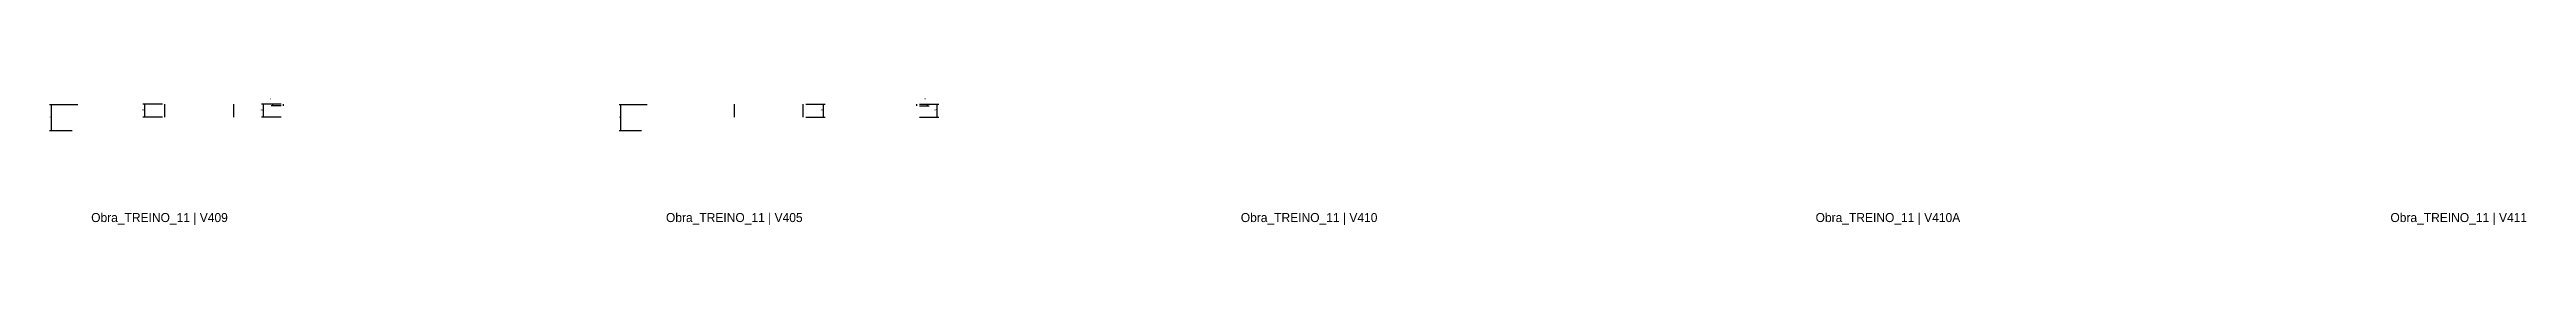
# Model space of a CAD drawing. Header units: metres. Extents: x -2848 to 22762, y -49062 to 1016.
# Drawn here: x 4684 to 11579, y -45218 to -44866 of the extents above; entities that cross this region are included whole.
import ezdxf

# ---------------------------------------------------------------- set-up
doc = ezdxf.new("R2010")
doc.units = ezdxf.units.M
for name, color, linetype in [('COTA', 4, 'Continuous'), ('LABEL_ID', 3, 'Continuous'), ('SARR_2.2x7', 40, 'Continuous')]:
    doc.layers.add(name, color=color, linetype=linetype)

msp = doc.modelspace()

# ---------------------------------------------------------------- linework, layer by layer
at = {"layer": 'COTA'}
for p, q in [((4998.3, -44882.5), (4944.1, -44882.5)), ((4949.1, -44918.5), (4949.1, -44882.5)), ((5328.5, -44882.5), (5274.3, -44882.5)), ((5279.3, -44918.5), (5279.3, -44882.5)), ((5328.5, -44882.5), (5301.1, -44882.5)), ((5306.1, -44887.5), (5306.1, -44882.5)), ((6789.3, -44882.5), (6843.5, -44882.5)), ((6838.5, -44918.5), (6838.5, -44882.5)), ((7105.5, -44882.5), (7159.8, -44882.5)), ((7105.5, -44882.5), (7132.9, -44882.5)), ((7127.9, -44887.5), (7127.9, -44882.5)), ((7154.8, -44918.5), (7154.8, -44882.5)), ((4762.9, -44885), (4684.4, -44885)), ((4689.4, -44957), (4689.4, -44885)), ((4998.3, -44918.5), (4944.1, -44918.5)), ((5328.5, -44918.5), (5274.3, -44918.5)), ((5328.5, -44887.5), (5301.1, -44887.5)), ((6347.9, -44885), (6269.4, -44885)), ((6274.4, -44957), (6274.4, -44885)), ((6789.3, -44918.5), (6843.5, -44918.5)), ((7105.5, -44887.5), (7132.9, -44887.5)), ((7105.5, -44918.5), (7159.8, -44918.5)), ((4747.3, -44957), (4684.4, -44957)), ((6332.3, -44957), (6269.4, -44957))]:
    msp.add_line(p, q, dxfattribs=at)
at = {"layer": 'SARR_2.2x7'}
for p, q in [((5005.3, -44918.5), (5005.3, -44882.5)), ((5197.3, -44918.5), (5197.3, -44882.5)), ((5335.5, -44887.5), (5335.5, -44882.5)), ((6590.3, -44918.5), (6590.3, -44882.5)), ((6782.3, -44918.5), (6782.3, -44882.5)), ((7098.5, -44887.5), (7098.5, -44882.5))]:
    msp.add_line(p, q, dxfattribs=at)

# ---------------------------------------------------------------- texts
at = {"layer": 'COTA'}
for s, p in [('5', (5298.1, -44870.2)), ('5', (7119.9, -44870.2)), ('36', (4683.9, -44921)), ('36', (4941.1, -44900.5)), ('36', (5271.3, -44900.5)), ('36', (6268.9, -44921)), ('36', (6830.5, -44900.5)), ('36', (7146.8, -44900.5))]:
    msp.add_text(s, height=4, dxfattribs=at).set_placement(p)
at = {"layer": 'LABEL_ID'}
for s, p in [('Obra_TREINO_11 | V409', (4800, -45210)), ('Obra_TREINO_11 | V405', (6400, -45210)), ('Obra_TREINO_11 | V410', (8000, -45210)), ('Obra_TREINO_11 | V410A', (9600, -45210)), ('Obra_TREINO_11 | V411', (11200, -45210))]:
    msp.add_text(s, height=25, dxfattribs=at).set_placement(p)

doc.saveas('drawing.dxf')
